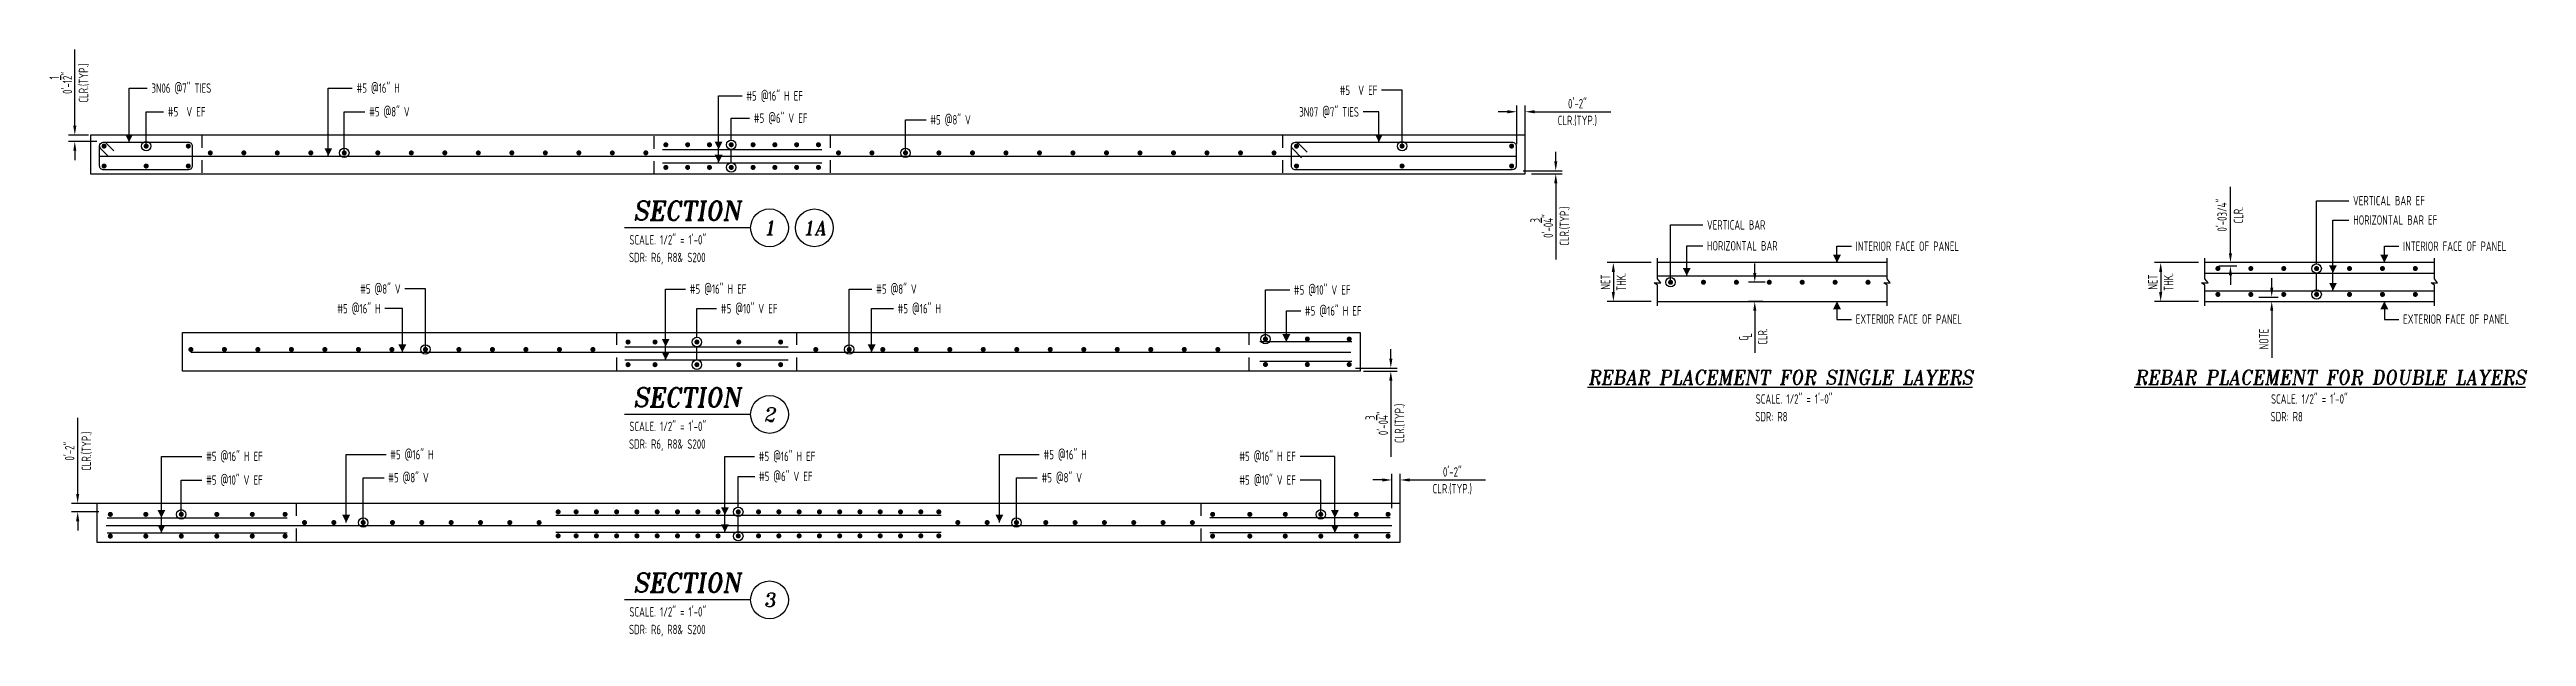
# Model space of a CAD drawing. Header units: inches. Extents: x -3675 to 38568, y -2433 to 4174.
# Drawn here: x 25996 to 26587, y 370 to 510 of the extents above; entities that cross this region are included whole.
import ezdxf
from ezdxf.enums import TextEntityAlignment as Align

# ---------------------------------------------------------------- set-up
doc = ezdxf.new("R2010")
doc.units = ezdxf.units.IN
doc.header["$MEASUREMENT"] = 0
doc.linetypes.add('HIDDEN', pattern=[6, 3, -3])
doc.layers.get('0').update_dxf_attribs({"linetype": 'CONTINUOUS'})
doc.layers.get('Defpoints').update_dxf_attribs({"linetype": 'CONTINUOUS'})
for name, color, linetype in [('0-25TEXT', 7, 'CONTINUOUS'), ('0-35', 3, 'CONTINUOUS'), ('0-35TEXT', 3, 'CONTINUOUS'), ('5', 4, 'CONTINUOUS'), ('DETAIL', 83, 'CONTINUOUS'), ('hidden', 7, 'HIDDEN'), ('REBARS', 4, 'CONTINUOUS')]:
    doc.layers.add(name, color=color, linetype=linetype)
doc.styles.add('AR', font='ARCHQUIK.shx', dxfattribs={"width": 0.8})
doc.styles.add('ROMANT', font='romant')
doc.dimstyles.new('CADS_DIM_48', dxfattribs={"dimscale": 48, "dimtxt": 0.09375, "dimasz": 0.09375, "dimexe": 0.0625, "dimexo": 0.0625, "dimgap": 0.09375, "dimtad": 0, "dimtih": 1, "dimtoh": 1, "dimzin": 1, "dimdsep": 46, "dimlunit": 4, "dimtxsty": 'AR', "dimblk": 'CLOSED', "dimcen": 0.1875, "dimadec": 0, "dimazin": 0, "dimtfac": 1, "dimtofl": 0, "dimtmove": 0, "dimatfit": 1, "dimldrblk": 'DOTBLANK', "dimfxl": 1, "dimtzin": 0, "dimarcsym": 0})

msp = doc.modelspace()

# ---------------------------------------------------------------- texts
at = {"color": 7, "linetype": 'Continuous', "style": 'ROMANT', "oblique": 9, "width": 0.95}
for s, p in [('%%UREBAR PLACEMENT FOR SINGLE LAYERS', (26409.34038, 430.17159)), ('%%UREBAR PLACEMENT FOR DOUBLE LAYERS', (26540.63753, 430.17159))]:
    msp.add_text(s, height=3.375, dxfattribs=at).set_placement(p, align=Align.CENTER)
msp.add_attdef('1A', text='1', height=3.375, dxfattribs=at).set_placement((26178.63779, 467.50555), align=Align.MIDDLE)
at = {"layer": '0-25TEXT', "style": 'AR', "width": 0.8}
for s, height, p in [('3N06 @7" TIES', 2.2497638, (26020.33788, 499.71684)), ('#5 @16" H', 2.249764, (26069.30308, 499.71684)), ('#5 @16" H EF', 2.2497638, (26162.39157, 497.85533)), ('#5  V EF', 2.249764, (26024.24725, 494.07014)), ('#5 @8" V', 2.249764, (26072.31782, 494.07014)), ('#5 @6" V EF', 2.2497638, (26164.17794, 492.54741)), ('#5 @8" V', 2.249764, (26206.31782, 492.15244)), ('#5 @16" H EF', 2.2497638, (26148.87999, 451.78711)), ('#5 @10" V EF', 2.2497638, (26156.3029, 447.10467)), ('#5 @8" V', 2.249764, (26193.39548, 451.76596)), ('#5 @16" H', 2.249764, (26198.51272, 447.10467)), ('#5 @10" V EF', 2.2497638, (26293.14506, 451.56076)), ('#5 @16" H EF', 2.2497638, (26295.77656, 446.56807)), ('#5 @16" H EF', 2.2497638, (26033.39188, 411.87017)), ('#5 @16" H', 2.249764, (26077.36029, 412.2828)), ('#5 @16" H EF', 2.2497638, (26165.35392, 411.87017)), ('#5 @16" H', 2.249764, (26233.35333, 412.2828)), ('#5 @10" V EF', 2.2497638, (26033.39188, 406.22347)), ('#5 @8" V', 2.249764, (26076.87646, 406.77832)), ('#5 @6" V EF', 2.2497638, (26165.40196, 407.08405)), ('#5 @8" V', 2.249764, (26232.86949, 406.77832))]:
    msp.add_text(s, height=height, dxfattribs=at).set_placement(p)
for s, height, p in [('#5  V EF', 2.249764, (26313.08176, 499.19062)), ('3N07 @7" TIES', 2.2497638, (26308.69539, 494.03999)), ('#5 @16" H', 2.249764, (26075.06405, 447.10467)), ('#5 @8" V', 2.249764, (26079.85257, 451.801)), ('#5 @16" H EF', 2.2497638, (26293.6321, 411.87017)), ('#5 @10" V EF', 2.2497638, (26293.6321, 406.22347))]:
    msp.add_text(s, height=height, dxfattribs=at).set_placement(p, align=Align.RIGHT)
at = {"layer": '0-35TEXT', "style": 'AR', "width": 0.8}
for s, height, p in [('VERTICAL BAR EF', 2.2499437, (26546.05429, 472.86342)), ('VERTICAL BAR', 2.2499437, (26391.78106, 467.08734)), ('HORIZONTAL BAR EF', 2.2499437, (26546.10008, 468.25338)), ('SDR: R6, R8& S200', 2.2499437, (26134.37771, 459.31871)), ('SCALE. 1/2" = 1\'-0"', 2.2499437, (26134.4745, 463.52678)), ('HORIZONTAL BAR', 2.2499437, (26391.78106, 462.0916)), ('INTERIOR FACE OF PANEL', 2.2499437, (26427.32149, 462.00088)), ('INTERIOR FACE OF PANEL', 2.2499437, (26558.02329, 462.00088)), ('EXTERIOR FACE OF PANEL', 2.2499437, (26427.32149, 444.60915)), ('EXTERIOR FACE OF PANEL', 2.2499437, (26558.02329, 444.60915)), ('SCALE. 1/2" = 1\'-0"', 2.2499437, (26403.42756, 425.55286)), ('SCALE. 1/2" = 1\'-0"', 2.2499437, (26526.48076, 425.55286)), ('SCALE. 1/2" = 1\'-0"', 2.2499437, (26134.4745, 419.01047)), ('SDR: R8', 2.249944, (26403.33076, 421.34479)), ('SDR: R8', 2.249944, (26526.38397, 421.34479)), ('SDR: R6, R8& S200', 2.2499437, (26134.37771, 414.8024)), ('SDR: R6, R8& S200', 2.2499437, (26134.37771, 370.56511)), ('SCALE. 1/2" = 1\'-0"', 2.2499437, (26134.4745, 374.77318))]:
    msp.add_text(s, height=height, dxfattribs=at).set_placement(p)

# ---------------------------------------------------------------- blocks, each defined once
blk = doc.blocks.new('*D97')
at = {"layer": 'Defpoints', "color": 0, "transparency": 16777216}
for p in [(26348.4, 495.2), (26346.4, 485.95), (26348.4, 485.95)]:
    blk.add_point(p, dxfattribs=at)
at = {"layer": 'DETAIL', "color": 0, "lineweight": -2, "transparency": 16777216}
for p, q in [((26344.15, 495.2), (26341.9, 495.2)), ((26346.4, 487.45), (26346.4, 496.7)), ((26348.4, 487.45), (26348.4, 496.7)), ((26350.65, 495.2), (26368.8, 495.2))]:
    blk.add_line(p, q, dxfattribs=at)
at = {"layer": 'DETAIL', "color": 0, "transparency": 16777216}
for points in [[(26344.15, 495.58), (26344.15, 494.83), (26346.4, 495.2)], [(26350.65, 495.58), (26350.65, 494.83), (26348.4, 495.2)]]:
    blk.add_solid(points, dxfattribs=at)
at = {"layer": 'DETAIL', "color": 0, "transparency": 16777216, "char_height": 2.25, "attachment_point": 5, "style": 'AR'}
for s, insert in [('0\'-2"', (26360.85, 497.12)), ('CLR.(TYP.)', (26360.85, 493.02))]:
    blk.add_mtext(s, dxfattribs=dict(at, insert=insert))
blk = doc.blocks.new('_DotBlank')
at = {"layer": '0-35', "color": 0, "lineweight": -2}
blk.add_line((-0.5, 0), (-1, 0), dxfattribs=at)
blk.add_circle((0, 0), 0.5, dxfattribs=at)
blk = doc.blocks.new('*D98')
at = {"layer": 'Defpoints', "color": 0, "transparency": 16777216}
for p in [(26346.4, 481.13), (26348.4, 480.38), (26355.68, 480.38)]:
    blk.add_point(p, dxfattribs=at)
at = {"layer": 'DETAIL', "color": 0, "lineweight": -2, "transparency": 16777216}
for p, q in [((26355.68, 483.38), (26355.68, 485.63)), ((26347.9, 481.13), (26357.18, 481.13)), ((26349.9, 480.38), (26357.18, 480.38)), ((26355.68, 478.13), (26355.68, 459.98))]:
    blk.add_line(p, q, dxfattribs=at)
at = {"layer": 'DETAIL', "color": 0, "transparency": 16777216}
for points in [[(26355.31, 483.38), (26356.06, 483.38), (26355.68, 481.13)], [(26355.31, 478.13), (26356.06, 478.13), (26355.68, 480.38)]]:
    blk.add_solid(points, dxfattribs=at)
at = {"layer": 'DETAIL', "color": 0, "transparency": 16777216, "char_height": 2.25, "attachment_point": 5, "rotation": 90, "style": 'AR'}
for s, insert in [('0\'-0{\\H1.000000x;\\S3/4;}"', (26352.31, 467.93)), ('CLR.(TYP.)', (26357.87, 467.93))]:
    blk.add_mtext(s, dxfattribs=dict(at, insert=insert))
blk = doc.blocks.new('SECT1')
at = {"color": 7, "linetype": 'Continuous'}
blk.add_line((0.627, 0), (-0.627, 0), dxfattribs=at)
blk.add_circle((0.815, 0), 0.188, dxfattribs=at)
at = {"color": 7, "linetype": 'Continuous', "style": 'ROMANT', "oblique": 9, "width": 0.95}
blk.add_text('SECTION', height=0.1875, dxfattribs=at).set_placement((-0.006, 0.077), align=Align.CENTER)
blk.add_attdef('SECT1', text='', height=0.141, dxfattribs=at).set_placement((0.815, 0), align=Align.MIDDLE)
blk = doc.blocks.new('leadrblk')
blk.add_lwpolyline([(0, 0, 0, 1, 0), (1, 0, 1, 1, 0)], format="xyseb")
blk = doc.blocks.new('*D99')
at = {"layer": 'Defpoints', "color": 0, "transparency": 16777216}
for p in [(26002.04, 489.63), (26006.78, 489.63), (26008.78, 488.13)]:
    blk.add_point(p, dxfattribs=at)
at = {"layer": 'DETAIL', "color": 0, "lineweight": -2, "transparency": 16777216}
for p, q in [((26002.04, 491.88), (26002.04, 510.03)), ((26005.28, 489.63), (26000.54, 489.63)), ((26007.28, 488.13), (26000.54, 488.13)), ((26002.04, 485.88), (26002.04, 483.63))]:
    blk.add_line(p, q, dxfattribs=at)
at = {"layer": 'DETAIL', "color": 0, "transparency": 16777216}
for points in [[(26001.67, 491.88), (26002.42, 491.88), (26002.04, 489.63)], [(26001.67, 485.88), (26002.42, 485.88), (26002.04, 488.13)]]:
    blk.add_solid(points, dxfattribs=at)
at = {"layer": 'DETAIL', "color": 0, "transparency": 16777216, "char_height": 2.25, "attachment_point": 5, "rotation": 90, "style": 'AR'}
for s, insert in [('0\'-1{\\H1.000000x;\\S1/2;}"', (25998.71, 502.08)), ('CLR.(TYP.)', (26004.23, 502.08))]:
    blk.add_mtext(s, dxfattribs=dict(at, insert=insert))
blk = doc.blocks.new('*D94')
at = {"layer": 'Defpoints', "color": 0, "transparency": 16777216}
for p in [(26318.53, 407.36), (26316.53, 399.16), (26318.53, 398.1)]:
    blk.add_point(p, dxfattribs=at)
at = {"layer": 'DETAIL', "color": 0, "lineweight": -2, "transparency": 16777216}
for p, q in [((26316.53, 400.66), (26316.53, 408.86)), ((26318.53, 399.6), (26318.53, 408.86)), ((26314.28, 407.36), (26312.03, 407.36)), ((26320.78, 407.36), (26338.93, 407.36))]:
    blk.add_line(p, q, dxfattribs=at)
at = {"layer": 'DETAIL', "color": 0, "transparency": 16777216}
for points in [[(26314.28, 407.73), (26314.28, 406.98), (26316.53, 407.36)], [(26320.78, 407.73), (26320.78, 406.98), (26318.53, 407.36)]]:
    blk.add_solid(points, dxfattribs=at)
at = {"layer": 'DETAIL', "color": 0, "transparency": 16777216, "char_height": 2.25, "attachment_point": 5, "style": 'AR'}
for s, insert in [('0\'-2"', (26330.98, 409.27)), ('CLR.(TYP.)', (26330.98, 405.17))]:
    blk.add_mtext(s, dxfattribs=dict(at, insert=insert))
blk = doc.blocks.new('*D95')
at = {"layer": 'Defpoints', "color": 0, "transparency": 16777216}
for p in [(26306.37, 434.07), (26308.29, 433.32), (26316.3, 433.32)]:
    blk.add_point(p, dxfattribs=at)
at = {"layer": 'DETAIL', "color": 0, "lineweight": -2, "transparency": 16777216}
for p, q in [((26316.3, 436.32), (26316.3, 438.57)), ((26307.87, 434.07), (26317.8, 434.07)), ((26309.79, 433.32), (26317.8, 433.32)), ((26316.3, 431.07), (26316.3, 412.92))]:
    blk.add_line(p, q, dxfattribs=at)
at = {"layer": 'DETAIL', "color": 0, "transparency": 16777216}
for points in [[(26315.92, 436.32), (26316.67, 436.32), (26316.3, 434.07)], [(26315.92, 431.07), (26316.67, 431.07), (26316.3, 433.32)]]:
    blk.add_solid(points, dxfattribs=at)
at = {"layer": 'DETAIL', "color": 0, "transparency": 16777216, "char_height": 2.25, "attachment_point": 5, "rotation": 90, "style": 'AR'}
for s, insert in [('0\'-0{\\H1.000000x;\\S3/4;}"', (26312.92, 420.87)), ('CLR.(TYP.)', (26318.48, 420.87))]:
    blk.add_mtext(s, dxfattribs=dict(at, insert=insert))
blk = doc.blocks.new('*D96')
at = {"layer": 'Defpoints', "color": 0, "transparency": 16777216}
for p in [(26002.73, 401.78), (26009.28, 401.78), (26009.28, 399.78)]:
    blk.add_point(p, dxfattribs=at)
at = {"layer": 'DETAIL', "color": 0, "lineweight": -2, "transparency": 16777216}
for p, q in [((26002.73, 404.03), (26002.73, 422.18)), ((26007.78, 401.78), (26001.23, 401.78)), ((26007.78, 399.78), (26001.23, 399.78)), ((26002.73, 397.53), (26002.73, 395.28))]:
    blk.add_line(p, q, dxfattribs=at)
at = {"layer": 'DETAIL', "color": 0, "transparency": 16777216}
for points in [[(26002.35, 404.03), (26003.1, 404.03), (26002.73, 401.78)], [(26002.35, 397.53), (26003.1, 397.53), (26002.73, 399.78)]]:
    blk.add_solid(points, dxfattribs=at)
at = {"layer": 'DETAIL', "color": 0, "transparency": 16777216, "char_height": 2.25, "attachment_point": 5, "rotation": 90, "style": 'AR'}
for s, insert in [('0\'-2"', (26000.82, 414.23)), ('CLR.(TYP.)', (26004.91, 414.23))]:
    blk.add_mtext(s, dxfattribs=dict(at, insert=insert))
blk = doc.blocks.new('*U1228', base_point=(26316.1, 394.46))
at = {"layer": 'REBARS', "color": 0}
blk.add_lwpolyline([(26316.1, 394.78), (26273.1, 394.78)], dxfattribs=at)
blk = doc.blocks.new('*U1229', base_point=(26316.1, 398))
at = {"layer": 'REBARS', "color": 0}
blk.add_lwpolyline([(26316.1, 398.31), (26273.1, 398.31)], dxfattribs=at)
blk = doc.blocks.new('*U1230', base_point=(26116.89, 395.22))
at = {"layer": 'REBARS', "color": 0}
blk.add_lwpolyline([(26116.89, 394.91), (26208.89, 394.91)], dxfattribs=at)
blk = doc.blocks.new('*U1231', base_point=(26116.89, 398.67))
at = {"layer": 'REBARS', "color": 0}
blk.add_lwpolyline([(26116.89, 398.98), (26208.89, 398.98)], dxfattribs=at)
blk = doc.blocks.new('*U1232', base_point=(26009.53, 396.22))
at = {"layer": 'REBARS', "color": 0}
blk.add_lwpolyline([(26009.53, 396.53), (26316.53, 396.53)], dxfattribs=at)
blk = doc.blocks.new('*U1233', base_point=(26009.74, 395.09))
at = {"layer": 'REBARS', "color": 0}
blk.add_lwpolyline([(26009.74, 394.78), (26052.74, 394.78)], dxfattribs=at)
blk = doc.blocks.new('*U1234', base_point=(26009.74, 398))
at = {"layer": 'REBARS', "color": 0}
blk.add_lwpolyline([(26009.74, 398.31), (26052.74, 398.31)], dxfattribs=at)
blk = doc.blocks.new('*U1235', base_point=(26007.78, 484.32))
at = {"layer": 'REBARS', "color": 0}
blk.add_lwpolyline([(26007.78, 484.63), (26346.15, 484.63)], dxfattribs=at)
blk = doc.blocks.new('*U1236', base_point=(26142.4, 483.37))
at = {"layer": 'REBARS', "color": 0}
blk.add_lwpolyline([(26142.4, 483.05), (26180.4, 483.05)], dxfattribs=at)
blk = doc.blocks.new('*U1237', base_point=(26142.4, 485.9))
at = {"layer": 'REBARS', "color": 0}
blk.add_lwpolyline([(26142.4, 486.21), (26180.4, 486.21)], dxfattribs=at)
blk = doc.blocks.new('*U1431', base_point=(26346.4, 481.13))
at = {"layer": 'REBARS', "color": 0}
blk.add_lwpolyline([(26294.98, 484.22), (26292.86, 486.34, -0.668179), (26293.53, 487.94), (26345.28, 487.94, -0.414214), (26346.21, 487.01), (26346.21, 482.26, -0.414213), (26345.28, 481.32), (26293.53, 481.32, -0.414214), (26292.59, 482.26), (26292.59, 487.01, -0.668178), (26294.19, 487.67), (26296.31, 485.55)], format="xyb", dxfattribs=at)
blk = doc.blocks.new('*U1238', base_point=(26030.27, 481.13))
at = {"layer": 'REBARS', "color": 0}
blk.add_lwpolyline([(26010, 484.58), (26008.24, 486.34, -0.668179), (26008.9, 487.94), (26029.15, 487.94, -0.414214), (26030.09, 487.01), (26030.09, 482.26, -0.414213), (26029.15, 481.32), (26008.9, 481.32, -0.414214), (26007.96, 482.26), (26007.96, 487.01, -0.668178), (26009.56, 487.67), (26011.33, 485.9)], format="xyb", dxfattribs=at)
blk = doc.blocks.new('*U1522', base_point=(26133.37, 438.83))
at = {"layer": 'REBARS', "color": 0}
blk.add_lwpolyline([(26133.37, 439.15), (26172.37, 439.15)], dxfattribs=at)
blk = doc.blocks.new('*U1523', base_point=(26133.37, 436.31))
at = {"layer": 'REBARS', "color": 0}
blk.add_lwpolyline([(26133.37, 435.99), (26172.37, 435.99)], dxfattribs=at)
blk = doc.blocks.new('*U1239', base_point=(26029.76, 437.49))
at = {"layer": 'REBARS', "color": 0}
blk.add_lwpolyline([(26029.76, 437.81), (26306.76, 437.81)], dxfattribs=at)
blk = doc.blocks.new('*U1240', base_point=(26307.01, 435.92))
at = {"layer": 'REBARS', "color": 0}
blk.add_lwpolyline([(26307.01, 435.61), (26285.01, 435.61)], dxfattribs=at)
blk = doc.blocks.new('*U1241', base_point=(26307.01, 439.97))
at = {"layer": 'REBARS', "color": 0}
blk.add_lwpolyline([(26307.01, 440.28), (26285.01, 440.28)], dxfattribs=at)
blk = doc.blocks.new('*D560')
at = {"layer": 'Defpoints', "color": 0, "transparency": 16777216}
for p in [(26379.99, 459.21), (26369.44, 449.96), (26379.99, 449.96)]:
    blk.add_point(p, dxfattribs=at)
at = {"layer": 'DETAIL', "color": 0, "lineweight": -2, "transparency": 16777216}
for p, q in [((26378.49, 459.21), (26367.94, 459.21)), ((26369.44, 456.96), (26369.44, 452.21)), ((26378.49, 449.96), (26367.94, 449.96))]:
    blk.add_line(p, q, dxfattribs=at)
at = {"layer": 'DETAIL', "color": 0, "transparency": 16777216}
for points in [[(26369.06, 456.96), (26369.81, 456.96), (26369.44, 459.21)], [(26369.06, 452.21), (26369.81, 452.21), (26369.44, 449.96)]]:
    blk.add_solid(points, dxfattribs=at)
at = {"layer": 'DETAIL', "color": 0, "transparency": 16777216, "insert": (26369.44, 454.59), "char_height": 2.25, "attachment_point": 5, "rotation": 90, "style": 'AR'}
blk.add_mtext('NET\\PTHK.', dxfattribs=at)
blk = doc.blocks.new('*D559')
at = {"layer": 'Defpoints', "color": 0, "transparency": 16777216}
for p in [(26403.2, 449.96), (26406.67, 449.96), (26407.17, 454.52)]:
    blk.add_point(p, dxfattribs=at)
at = {"layer": 'DETAIL', "color": 0, "lineweight": -2, "transparency": 16777216}
for p, q in [((26403.2, 456.77), (26403.2, 459.02)), ((26405.67, 454.52), (26401.7, 454.52)), ((26405.17, 449.96), (26401.7, 449.96)), ((26403.2, 447.71), (26403.2, 437.7))]:
    blk.add_line(p, q, dxfattribs=at)
at = {"layer": 'DETAIL', "color": 0, "transparency": 16777216}
for points in [[(26402.83, 456.77), (26403.58, 456.77), (26403.2, 454.52)], [(26402.83, 447.71), (26403.58, 447.71), (26403.2, 449.96)]]:
    blk.add_solid(points, dxfattribs=at)
at = {"layer": 'DETAIL', "color": 0, "transparency": 16777216, "insert": (26403.2, 441.58), "char_height": 2.25, "attachment_point": 5, "rotation": 90, "style": 'AR'}
blk.add_mtext(' \\PCLR.', dxfattribs=at)
blk = doc.blocks.new('A$C2A293661')
at = {"layer": '0-35TEXT', "style": 'AR', "width": 0.8}
for s, p in [('C', (-0.72, 0.84)), ('L', (0, 0))]:
    blk.add_text(s, height=2.25, dxfattribs=at).set_placement(p)
blk = doc.blocks.new('*D556')
at = {"layer": 'Defpoints', "color": 0, "transparency": 16777216}
for p in [(26510.69, 459.21), (26500.14, 449.96), (26510.69, 449.96)]:
    blk.add_point(p, dxfattribs=at)
at = {"layer": 'DETAIL', "color": 0, "lineweight": -2, "transparency": 16777216}
for p, q in [((26509.19, 459.21), (26498.64, 459.21)), ((26500.14, 456.96), (26500.14, 452.21)), ((26509.19, 449.96), (26498.64, 449.96))]:
    blk.add_line(p, q, dxfattribs=at)
at = {"layer": 'DETAIL', "color": 0, "transparency": 16777216}
for points in [[(26499.76, 456.96), (26500.51, 456.96), (26500.14, 459.21)], [(26499.76, 452.21), (26500.51, 452.21), (26500.14, 449.96)]]:
    blk.add_solid(points, dxfattribs=at)
at = {"layer": 'DETAIL', "color": 0, "transparency": 16777216, "insert": (26500.14, 454.59), "char_height": 2.25, "attachment_point": 5, "rotation": 90, "style": 'AR'}
blk.add_mtext('NET\\PTHK.', dxfattribs=at)
blk = doc.blocks.new('*D557')
at = {"layer": 'Defpoints', "color": 0, "transparency": 16777216}
for p in [(26512.55, 458.41), (26516.79, 459.21), (26516.79, 459.21)]:
    blk.add_point(p, dxfattribs=at)
at = {"layer": 'DETAIL', "color": 0, "lineweight": -2, "transparency": 16777216}
for p, q in [((26516.79, 461.46), (26516.79, 477.32)), ((26514.05, 458.41), (26518.29, 458.41)), ((26516.79, 456.16), (26516.79, 453.91))]:
    blk.add_line(p, q, dxfattribs=at)
at = {"layer": 'DETAIL', "color": 0, "transparency": 16777216}
for points in [[(26516.42, 461.46), (26517.17, 461.46), (26516.79, 459.21)], [(26516.42, 456.16), (26517.17, 456.16), (26516.79, 458.41)]]:
    blk.add_solid(points, dxfattribs=at)
at = {"layer": 'DETAIL', "color": 0, "transparency": 16777216, "char_height": 2.25, "attachment_point": 5, "rotation": 90, "style": 'AR'}
for s, insert in [('0\'-03/4"', (26514.8, 470.52)), ('CLR.', (26518.71, 470.52))]:
    blk.add_mtext(s, dxfattribs=dict(at, insert=insert))
blk = doc.blocks.new('*D558')
at = {"layer": 'Defpoints', "color": 0, "transparency": 16777216}
for p in [(26522.07, 451), (26526.65, 449.96), (26526.65, 449.96)]:
    blk.add_point(p, dxfattribs=at)
at = {"layer": 'DETAIL', "color": 0, "lineweight": -2, "transparency": 16777216}
for p, q in [((26526.65, 453.25), (26526.65, 455.5)), ((26523.57, 451), (26528.15, 451)), ((26526.65, 447.71), (26526.65, 436.52))]:
    blk.add_line(p, q, dxfattribs=at)
at = {"layer": 'DETAIL', "color": 0, "transparency": 16777216}
for points in [[(26526.27, 453.25), (26527.02, 453.25), (26526.65, 451)], [(26526.27, 447.71), (26527.02, 447.71), (26526.65, 449.96)]]:
    blk.add_solid(points, dxfattribs=at)
at = {"layer": 'DETAIL', "color": 0, "transparency": 16777216, "insert": (26524.77, 440.99), "char_height": 2.25, "width": 88.8207, "attachment_point": 5, "rotation": 90, "style": 'AR'}
blk.add_mtext('NOTE', dxfattribs=at)

# ---------------------------------------------------------------- dimensions: what is measured, and where the dimension line sits
at = {"layer": 'DETAIL'}
for base, p1, p2, text, picture, middle in [((26002.04422, 489.6315), (26008.77508, 488.1315), (26006.77508, 489.6315), '<>\\XCLR.(TYP.)', '*D99', (26002.04422, 502.0815)), ((26355.68297, 480.3815), (26346.40008, 481.1315), (26348.40008, 480.3815), '<>\\XCLR.(TYP.)', '*D98', (26355.68297, 467.9315)), ((26526.64523, 449.96452), (26522.07401, 451.00108), (26526.64523, 449.96452), 'NOTE', '*D558', (26524.77023, 440.99038)), ((26516.79148, 459.21452), (26512.54612, 458.40687), (26516.79148, 459.21452), '0\'-03/4"\\XCLR.', '*D557', (26516.79148, 470.51624)), ((26316.29724, 433.31969), (26306.3657, 434.06969), (26308.28616, 433.31969), '<>\\XCLR.(TYP.)', '*D95', (26316.29724, 420.86969)), ((26002.72964, 401.78484), (26009.27622, 399.78484), (26009.27622, 401.78484), '<>\\XCLR.(TYP.)', '*D96', (26002.72964, 414.23484))]:
    dim = msp.add_linear_dim(base=base, p1=p1, p2=p2, angle=90, text=text, dimstyle='CADS_DIM_48', override={"dimscale": 24, "dimgap": 0.03125, "dimtad": 1, "dimtih": 0, "dimtoh": 0, "dimdec": 3, "dimtdec": 3}, dxfattribs=at)
    dim.commit()
    dim.dimension.update_dxf_attribs({"geometry": picture, "text_midpoint": middle})
for base, p1, p2, picture, middle in [((26348.40008, 495.20304), (26346.40008, 485.94743), (26348.40008, 485.94743), '*D97', (26360.85008, 495.20304)), ((26318.52622, 407.35637), (26316.52622, 399.15983), (26318.52622, 398.10077), '*D94', (26330.97622, 407.35637))]:
    dim = msp.add_linear_dim(base=base, p1=p1, p2=p2, text='<>\\XCLR.(TYP.)', dimstyle='CADS_DIM_48', override={"dimscale": 24, "dimgap": 0.03125, "dimtad": 1, "dimtih": 0, "dimtoh": 0, "dimdec": 3, "dimtdec": 3}, dxfattribs=at)
    dim.commit()
    dim.dimension.update_dxf_attribs({"geometry": picture, "text_midpoint": middle})
for base, p1, p2, text, picture, middle in [((26369.43715, 449.96452), (26379.98683, 459.21452), (26379.98683, 449.96452), 'NET\\XTHK.', '*D560', (26369.43715, 454.58952)), ((26403.20492, 449.96452), (26407.17202, 454.52038), (26406.67202, 449.96452), ' \\XCLR.', '*D559', (26403.20492, 441.58004)), ((26500.13895, 449.96452), (26510.68864, 459.21452), (26510.68864, 449.96452), 'NET\\XTHK.', '*D556', (26500.13895, 454.58952))]:
    dim = msp.add_linear_dim(base=base, p1=p1, p2=p2, angle=90, text=text, dimstyle='CADS_DIM_48', override={"dimscale": 24, "dimgap": 0.03125, "dimtad": 1, "dimtih": 0, "dimtoh": 0, "dimdec": 3, "dimtdec": 3}, dxfattribs=at)
    dim.commit()
    dim.dimension.update_dxf_attribs({"geometry": picture, "text_midpoint": middle, "dimtype": 160})

# ---------------------------------------------------------------- linework, layer by layer
at = {"color": 7, "linetype": 'Continuous'}
msp.add_circle((26178.63779, 467.50555), 4.5, dxfattribs=at)
at = {"layer": '0-25TEXT'}
for points in [[(26015.01476, 487.94399), (26015.01476, 500.84172), (26019.33799, 500.84172)], [(26062.57786, 484.6315), (26062.57786, 500.84172), (26068.30318, 500.84172)], [(26155.7749, 483.05435), (26155.7749, 498.98021), (26161.39167, 498.98021)], [(26158.7971, 488.45891), (26158.7971, 493.67229), (26163.17804, 493.67229)], [(26313.44046, 487.94399), (26313.44046, 495.16487), (26309.69529, 495.16487)], [(26537.37382, 458.92623), (26537.37382, 473.9884), (26545.05432, 473.9884)], [(26541.27375, 452.50831), (26541.27375, 469.37835), (26545.1001, 469.37835)], [(26386.95473, 456.07067), (26386.95473, 463.21657), (26390.78108, 463.21657)], [(26422.84023, 459.21452), (26422.84023, 463.12585), (26426.32151, 463.12585)], [(26553.54204, 459.21452), (26553.54204, 463.12585), (26557.02332, 463.12585)], [(26537.37382, 452.74878), (26537.37382, 456.67623)], [(26143.12493, 435.99253), (26143.12493, 452.91199), (26147.88009, 452.91199)], [(26422.84023, 449.96452), (26422.84023, 445.65653), (26426.32151, 445.65653)], [(26553.54204, 449.96452), (26553.54204, 445.65653), (26557.02332, 445.65653)], [(26080.26646, 437.80591), (26080.26646, 448.22955), (26076.06394, 448.22955)], [(26150.59151, 441.3971), (26150.59151, 448.22955), (26155.303, 448.22955)], [(26192.31943, 437.80591), (26192.31943, 448.22955), (26197.51283, 448.22955)], [(26291.35672, 440.28224), (26291.35672, 447.69295), (26294.77667, 447.69295)], [(26022.72645, 394.77574), (26022.72645, 412.99505), (26032.39199, 412.99505)], [(26066.84178, 397.19747), (26066.84178, 413.40768), (26076.3604, 413.40768)], [(26157.27603, 398.98069), (26157.27603, 412.99505), (26164.35402, 412.99505)], [(26157.27603, 394.90974), (26157.27603, 412.99505), (26164.35402, 412.99505)], [(26160.48053, 400.87609), (26160.48053, 408.20893), (26164.40207, 408.20893)], [(26222.83481, 397.19747), (26222.83481, 413.40768), (26232.35343, 413.40768)], [(26302.94414, 394.77574), (26302.94414, 412.99505), (26294.63199, 412.99505)], [(26160.48053, 395.08702), (26160.48053, 398.62609)]]:
    msp.add_lwpolyline(points, dxfattribs=at)
at = {"layer": '0-35', "color": 0, "lineweight": -2}
for p, q in [((26158.7971, 483.05409), (26158.7971, 486.20891)), ((26150.59151, 435.99228), (26150.59151, 439.1471))]:
    msp.add_line(p, q, dxfattribs=at)
at = {"layer": '0-35'}
for points in [[(26348.40008, 489.6315), (26005.77508, 489.6315), (26005.77508, 480.3815), (26348.40008, 480.3815)], [(26027.76434, 442.56969), (26309.01434, 442.56969), (26309.01434, 433.31969), (26027.76434, 433.31969)], [(26318.52622, 401.78484), (26007.27622, 401.78484), (26007.27622, 392.53484), (26318.52622, 392.53484)]]:
    msp.add_lwpolyline(points, close=True, dxfattribs=at)
for points in [[(26379.98683, 448.8744), (26379.98683, 453.81868), (26379.216, 454.39119), (26380.75767, 454.39119), (26379.98683, 455.36035), (26379.98683, 460.30464)], [(26434.78972, 459.21452), (26379.98683, 459.21452)], [(26434.78972, 448.8744), (26434.78972, 453.81868), (26434.01889, 454.39119), (26435.56055, 454.39119), (26434.78972, 455.36035), (26434.78972, 460.30464)], [(26510.68864, 448.8744), (26510.68864, 453.81868), (26509.91781, 454.39119), (26511.45947, 454.39119), (26510.68864, 455.36035), (26510.68864, 460.30464)], [(26565.49152, 459.21452), (26510.68864, 459.21452)], [(26565.49152, 448.8744), (26565.49152, 453.81868), (26564.72069, 454.39119), (26566.26236, 454.39119), (26565.49152, 455.36035), (26565.49152, 460.30464)], [(26379.98683, 449.96452), (26434.78972, 449.96452)], [(26510.68864, 449.96452), (26565.49152, 449.96452)]]:
    msp.add_lwpolyline(points, dxfattribs=at)
at = {"layer": '0-35', "color": 0, "lineweight": -2}
for centre in [(26158.7971, 487.33391), (26158.7971, 481.92909), (26537.37382, 457.80123), (26537.37382, 451.62378), (26150.59151, 440.2721), (26150.59151, 434.86728), (26160.48053, 399.75109), (26160.48053, 393.96202)]:
    msp.add_circle(centre, 1.125, dxfattribs=at)
at = {"layer": '5', "const_width": 0.6}
for points in [[(26008.72508, 487.00649, 1), (26009.32508, 487.00649, 1)], [(26018.78758, 487.00649, 1), (26019.38758, 487.00649, 1)], [(26029.45008, 487.00649, -1), (26028.85008, 487.00649, -1)], [(26034.70008, 485.38855, -1), (26034.10008, 485.38855, -1)], [(26042.70008, 485.38855, -1), (26042.10008, 485.38855, -1)], [(26050.70008, 485.38855, -1), (26050.10008, 485.38855, -1)], [(26058.70008, 485.38855, -1), (26058.10008, 485.38855, -1)], [(26066.70008, 485.38855, -1), (26066.10008, 485.38855, -1)], [(26074.70008, 485.38855, -1), (26074.10008, 485.38855, -1)], [(26082.70008, 485.38855, -1), (26082.10008, 485.38855, -1)], [(26090.70008, 485.38855, -1), (26090.10008, 485.38855, -1)], [(26098.70008, 485.38855, -1), (26098.10008, 485.38855, -1)], [(26106.70008, 485.38855, -1), (26106.10008, 485.38855, -1)], [(26114.70008, 485.38855, -1), (26114.10008, 485.38855, -1)], [(26122.70008, 485.38855, -1), (26122.10008, 485.38855, -1)], [(26130.70008, 485.38855, -1), (26130.10008, 485.38855, -1)], [(26138.70008, 485.38855, -1), (26138.10008, 485.38855, -1)], [(26142.87924, 487.33391, 1), (26143.47924, 487.33391, 1)], [(26148.08519, 487.33391, 1), (26148.68519, 487.33391, 1)], [(26153.29115, 487.33391, 1), (26153.89115, 487.33391, 1)], [(26158.4971, 487.33391, 1), (26159.0971, 487.33391, 1)], [(26163.70306, 487.33391, 1), (26164.30306, 487.33391, 1)], [(26168.90901, 487.33391, 1), (26169.50901, 487.33391, 1)], [(26174.11497, 487.33391, 1), (26174.71497, 487.33391, 1)], [(26179.92093, 487.33391, -1), (26179.32093, 487.33391, -1)], [(26184.70008, 485.38855, -1), (26184.10008, 485.38855, -1)], [(26192.70008, 485.38855, -1), (26192.10008, 485.38855, -1)], [(26200.70008, 485.38855, -1), (26200.10008, 485.38855, -1)], [(26208.70008, 485.38855, -1), (26208.10008, 485.38855, -1)], [(26216.70008, 485.38855, -1), (26216.10008, 485.38855, -1)], [(26224.70008, 485.38855, -1), (26224.10008, 485.38855, -1)], [(26232.70008, 485.38855, -1), (26232.10008, 485.38855, -1)], [(26240.70008, 485.38855, -1), (26240.10008, 485.38855, -1)], [(26248.70008, 485.38855, -1), (26248.10008, 485.38855, -1)], [(26256.70008, 485.38855, -1), (26256.10008, 485.38855, -1)], [(26264.70008, 485.38855, -1), (26264.10008, 485.38855, -1)], [(26272.70008, 485.38855, -1), (26272.10008, 485.38855, -1)], [(26280.70008, 485.38855, -1), (26280.10008, 485.38855, -1)], [(26288.70008, 485.38855, -1), (26288.10008, 485.38855, -1)], [(26293.47509, 487.00649, 1), (26294.07509, 487.00649, 1)], [(26318.67702, 487.00649, 1), (26319.27702, 487.00649, 1)], [(26345.45008, 487.00649, -1), (26344.85008, 487.00649, -1)], [(26008.72508, 482.25649, -1), (26009.32508, 482.25649, -1)], [(26018.78758, 482.25649, -1), (26019.38758, 482.25649, -1)], [(26029.45008, 482.25649, 1), (26028.85008, 482.25649, 1)], [(26142.87924, 481.92909, -1), (26143.47924, 481.92909, -1)], [(26148.08519, 481.92909, -1), (26148.68519, 481.92909, -1)], [(26153.29115, 481.92909, -1), (26153.89115, 481.92909, -1)], [(26158.4971, 481.92909, -1), (26159.0971, 481.92909, -1)], [(26163.70306, 481.92909, -1), (26164.30306, 481.92909, -1)], [(26168.90901, 481.92909, -1), (26169.50901, 481.92909, -1)], [(26174.11497, 481.92909, -1), (26174.71497, 481.92909, -1)], [(26179.92093, 481.92909, 1), (26179.32093, 481.92909, 1)], [(26293.47509, 482.25649, -1), (26294.07509, 482.25649, -1)], [(26318.67702, 482.25649, -1), (26319.27702, 482.25649, -1)], [(26345.45008, 482.25649, 1), (26344.85008, 482.25649, 1)], [(26514.1024, 457.80123, -1), (26513.5024, 457.80123, -1)], [(26521.95954, 457.80123, -1), (26521.35954, 457.80123, -1)], [(26529.81668, 457.80123, -1), (26529.21668, 457.80123, -1)], [(26537.67382, 457.80123, -1), (26537.07382, 457.80123, -1)], [(26545.53097, 457.80123, -1), (26544.93097, 457.80123, -1)], [(26553.38811, 457.80123, -1), (26552.78811, 457.80123, -1)], [(26561.24525, 457.80123, -1), (26560.64525, 457.80123, -1)], [(26383.40059, 454.52038, -1), (26382.80059, 454.52038, -1)], [(26391.25773, 454.52038, -1), (26390.65773, 454.52038, -1)], [(26399.11488, 454.52038, -1), (26398.51488, 454.52038, -1)], [(26406.97202, 454.52038, -1), (26406.37202, 454.52038, -1)], [(26414.82916, 454.52038, -1), (26414.22916, 454.52038, -1)], [(26422.6863, 454.52038, -1), (26422.0863, 454.52038, -1)], [(26430.54345, 454.52038, -1), (26429.94345, 454.52038, -1)], [(26514.1024, 451.62378, -1), (26513.5024, 451.62378, -1)], [(26521.95954, 451.62378, -1), (26521.35954, 451.62378, -1)], [(26529.81668, 451.62378, -1), (26529.21668, 451.62378, -1)], [(26537.67382, 451.62378, -1), (26537.07382, 451.62378, -1)], [(26545.53097, 451.62378, -1), (26544.93097, 451.62378, -1)], [(26553.38811, 451.62378, -1), (26552.78811, 451.62378, -1)], [(26561.24525, 451.62378, -1), (26560.64525, 451.62378, -1)], [(26029.46434, 438.49555, 1), (26030.06434, 438.49555, 1)], [(26037.46434, 438.49555, 1), (26038.06434, 438.49555, 1)], [(26045.46434, 438.49555, 1), (26046.06434, 438.49555, 1)], [(26053.46434, 438.49555, 1), (26054.06434, 438.49555, 1)], [(26061.46434, 438.49555, 1), (26062.06434, 438.49555, 1)], [(26069.46434, 438.49555, 1), (26070.06434, 438.49555, 1)], [(26077.46434, 438.49555, 1), (26078.06434, 438.49555, 1)], [(26085.46434, 438.49555, 1), (26086.06434, 438.49555, 1)], [(26093.46434, 438.49555, 1), (26094.06434, 438.49555, 1)], [(26101.46434, 438.49555, 1), (26102.06434, 438.49555, 1)], [(26109.46434, 438.49555, 1), (26110.06434, 438.49555, 1)], [(26117.46434, 438.49555, 1), (26118.06434, 438.49555, 1)], [(26125.46434, 438.49555, 1), (26126.06434, 438.49555, 1)], [(26133.84982, 440.2721, 1), (26134.44982, 440.2721, 1)], [(26140.89151, 440.2721, -1), (26140.29151, 440.2721, -1)], [(26150.89151, 440.2721, -1), (26150.29151, 440.2721, -1)], [(26160.89151, 440.2721, -1), (26160.29151, 440.2721, -1)], [(26170.89151, 440.2721, -1), (26170.29151, 440.2721, -1)], [(26179.27699, 438.49555, -1), (26178.67699, 438.49555, -1)], [(26187.27699, 438.49555, -1), (26186.67699, 438.49555, -1)], [(26195.27699, 438.49555, -1), (26194.67699, 438.49555, -1)], [(26203.27699, 438.49555, -1), (26202.67699, 438.49555, -1)], [(26211.27699, 438.49555, -1), (26210.67699, 438.49555, -1)], [(26219.27699, 438.49555, -1), (26218.67699, 438.49555, -1)], [(26227.27699, 438.49555, -1), (26226.67699, 438.49555, -1)], [(26235.27699, 438.49555, -1), (26234.67699, 438.49555, -1)], [(26243.27699, 438.49555, -1), (26242.67699, 438.49555, -1)], [(26251.27699, 438.49555, -1), (26250.67699, 438.49555, -1)], [(26259.27699, 438.49555, -1), (26258.67699, 438.49555, -1)], [(26267.27699, 438.49555, -1), (26266.67699, 438.49555, -1)], [(26275.27699, 438.49555, -1), (26274.67699, 438.49555, -1)], [(26286.6623, 440.98294, 1), (26286.0623, 440.98294, 1)], [(26296.6623, 440.98294, 1), (26296.0623, 440.98294, 1)], [(26306.6623, 440.98294, 1), (26306.0623, 440.98294, 1)], [(26133.84982, 434.86728, -1), (26134.44982, 434.86728, -1)], [(26140.89151, 434.86728, 1), (26140.29151, 434.86728, 1)], [(26150.89151, 434.86728, 1), (26150.29151, 434.86728, 1)], [(26160.89151, 434.86728, 1), (26160.29151, 434.86728, 1)], [(26170.89151, 434.86728, 1), (26170.29151, 434.86728, 1)], [(26286.6623, 434.90644, -1), (26286.0623, 434.90644, -1)], [(26296.6623, 434.90644, -1), (26296.0623, 434.90644, -1)], [(26306.6623, 434.90644, -1), (26306.0623, 434.90644, -1)], [(26010.22622, 399.15983, 1), (26010.82622, 399.15983, 1)], [(26018.70122, 399.15983, 1), (26019.30122, 399.15983, 1)], [(26027.17622, 399.15983, 1), (26027.77622, 399.15983, 1)], [(26035.65122, 399.15983, 1), (26036.25122, 399.15983, 1)], [(26044.12622, 399.15983, 1), (26044.72622, 399.15983, 1)], [(26051.95018, 399.15983, 1), (26052.55018, 399.15983, 1)], [(26056.60122, 397.1975, 1), (26057.20122, 397.1975, 1)], [(26063.60209, 397.1975, 1), (26064.20209, 397.1975, 1)], [(26070.60296, 397.1975, 1), (26071.20296, 397.1975, 1)], [(26077.60383, 397.1975, 1), (26078.20383, 397.1975, 1)], [(26084.6047, 397.1975, 1), (26085.2047, 397.1975, 1)], [(26091.60557, 397.1975, 1), (26092.20557, 397.1975, 1)], [(26098.60644, 397.1975, 1), (26099.20644, 397.1975, 1)], [(26105.60731, 397.1975, 1), (26106.20731, 397.1975, 1)], [(26112.60818, 397.1975, 1), (26113.20818, 397.1975, 1)], [(26117.15383, 399.75109, 1), (26117.75383, 399.75109, 1)], [(26121.44956, 399.75109, 1), (26122.04956, 399.75109, 1)], [(26126.29093, 399.75109, 1), (26126.89093, 399.75109, 1)], [(26131.1323, 399.75109, 1), (26131.7323, 399.75109, 1)], [(26135.97367, 399.75109, 1), (26136.57367, 399.75109, 1)], [(26140.81504, 399.75109, 1), (26141.41504, 399.75109, 1)], [(26145.65641, 399.75109, 1), (26146.25641, 399.75109, 1)], [(26150.49779, 399.75109, 1), (26151.09779, 399.75109, 1)], [(26155.33916, 399.75109, 1), (26155.93916, 399.75109, 1)], [(26160.18053, 399.75109, 1), (26160.78053, 399.75109, 1)], [(26165.0219, 399.75109, 1), (26165.6219, 399.75109, 1)], [(26169.86327, 399.75109, 1), (26170.46327, 399.75109, 1)], [(26174.70465, 399.75109, 1), (26175.30465, 399.75109, 1)], [(26179.54602, 399.75109, 1), (26180.14602, 399.75109, 1)], [(26184.38739, 399.75109, 1), (26184.98739, 399.75109, 1)], [(26189.22876, 399.75109, 1), (26189.82876, 399.75109, 1)], [(26194.07013, 399.75109, 1), (26194.67013, 399.75109, 1)], [(26198.9115, 399.75109, 1), (26199.5115, 399.75109, 1)], [(26203.75288, 399.75109, 1), (26204.35288, 399.75109, 1)], [(26208.04707, 399.75109, 1), (26208.64707, 399.75109, 1)], [(26212.59425, 397.1975, 1), (26213.19425, 397.1975, 1)], [(26219.59512, 397.1975, 1), (26220.19512, 397.1975, 1)], [(26226.59599, 397.1975, 1), (26227.19599, 397.1975, 1)], [(26233.59686, 397.1975, 1), (26234.19686, 397.1975, 1)], [(26240.59773, 397.1975, 1), (26241.19773, 397.1975, 1)], [(26247.5986, 397.1975, 1), (26248.1986, 397.1975, 1)], [(26254.59947, 397.1975, 1), (26255.19947, 397.1975, 1)], [(26261.60035, 397.1975, 1), (26262.20035, 397.1975, 1)], [(26268.60122, 397.1975, 1), (26269.20122, 397.1975, 1)], [(26273.44883, 399.15983, 1), (26274.04883, 399.15983, 1)], [(26282.32622, 399.15983, 1), (26282.92622, 399.15983, 1)], [(26290.80122, 399.15983, 1), (26291.40122, 399.15983, 1)], [(26299.27622, 399.15983, 1), (26299.87622, 399.15983, 1)], [(26307.75122, 399.15983, 1), (26308.35122, 399.15983, 1)], [(26315.33583, 399.15983, 1), (26315.93583, 399.15983, 1)], [(26010.22622, 393.96202, -1), (26010.82622, 393.96202, -1)], [(26018.70122, 393.96202, -1), (26019.30122, 393.96202, -1)], [(26027.17622, 393.96202, -1), (26027.77622, 393.96202, -1)], [(26035.65122, 393.96202, -1), (26036.25122, 393.96202, -1)], [(26044.12622, 393.96202, -1), (26044.72622, 393.96202, -1)], [(26051.95018, 393.96202, -1), (26052.55018, 393.96202, -1)], [(26117.15383, 394.02453, -1), (26117.75383, 394.02453, -1)], [(26121.44956, 394.02453, -1), (26122.04956, 394.02453, -1)], [(26126.29093, 394.02453, -1), (26126.89093, 394.02453, -1)], [(26131.1323, 394.02453, -1), (26131.7323, 394.02453, -1)], [(26135.97367, 394.02453, -1), (26136.57367, 394.02453, -1)], [(26140.81504, 394.02453, -1), (26141.41504, 394.02453, -1)], [(26145.65641, 394.02453, -1), (26146.25641, 394.02453, -1)], [(26150.49779, 394.02453, -1), (26151.09779, 394.02453, -1)], [(26155.33916, 394.02453, -1), (26155.93916, 394.02453, -1)], [(26160.18053, 394.02453, -1), (26160.78053, 394.02453, -1)], [(26165.0219, 394.02453, -1), (26165.6219, 394.02453, -1)], [(26169.86327, 394.02453, -1), (26170.46327, 394.02453, -1)], [(26174.70465, 394.02453, -1), (26175.30465, 394.02453, -1)], [(26179.54602, 394.02453, -1), (26180.14602, 394.02453, -1)], [(26184.38739, 394.02453, -1), (26184.98739, 394.02453, -1)], [(26189.22876, 394.02453, -1), (26189.82876, 394.02453, -1)], [(26194.07013, 394.02453, -1), (26194.67013, 394.02453, -1)], [(26198.9115, 394.02453, -1), (26199.5115, 394.02453, -1)], [(26203.75288, 394.02453, -1), (26204.35288, 394.02453, -1)], [(26208.04707, 394.02453, -1), (26208.64707, 394.02453, -1)], [(26273.44883, 393.96202, -1), (26274.04883, 393.96202, -1)], [(26282.32622, 393.96202, -1), (26282.92622, 393.96202, -1)], [(26290.80122, 393.96202, -1), (26291.40122, 393.96202, -1)], [(26299.27622, 393.96202, -1), (26299.87622, 393.96202, -1)], [(26307.75122, 393.96202, -1), (26308.35122, 393.96202, -1)], [(26315.33583, 393.96202, -1), (26315.93583, 393.96202, -1)]]:
    msp.add_lwpolyline(points, format="xyb", close=True, dxfattribs=at)
at = {"layer": 'hidden'}
for p, q in [((26032.40008, 489.6315), (26032.40008, 480.3815)), ((26290.40008, 489.6315), (26290.40008, 480.3815)), ((26131.37067, 442.56969), (26131.37067, 433.31969)), ((26174.38934, 442.56969), (26174.38934, 433.31969)), ((26282.38934, 442.56969), (26282.38934, 433.31969)), ((26054.90122, 401.78484), (26054.90122, 392.53484)), ((26270.90122, 401.78484), (26270.90122, 392.53484))]:
    msp.add_line(p, q, dxfattribs=at)
for points in [[(26140.40008, 480.3815), (26140.40008, 489.6315)], [(26182.40008, 489.6315), (26182.40008, 480.3815)]]:
    msp.add_lwpolyline(points, dxfattribs=at)
at = {"layer": 'REBARS'}
for points in [[(26379.98683, 456.07067), (26434.78972, 456.07067)], [(26510.68864, 456.68083), (26565.49152, 456.68083)], [(26510.68864, 452.50831), (26565.49152, 452.50831)]]:
    msp.add_lwpolyline(points, dxfattribs=at)

# ---------------------------------------------------------------- block references
at = {"layer": '0-25TEXT', "yscale": 0.7502362204724409}
for p, xscale, rotation in [((26015.01476, 487.94399), 1.874645669291339, 90.00000153523449), ((26062.57786, 484.6315), 1.874645669291339, 90.00000153523449), ((26155.7749, 486.20865), 1.874645669291339, 90.00000153523449), ((26155.7749, 483.05435), 1.874645669291339, 90.00000153523449), ((26313.44046, 487.94399), 1.874645669291339, 90.00000153523449), ((26422.84023, 459.21452), 1.874645669291339, 90.00000153523449), ((26553.54204, 459.21452), 1.874645669291339, 90.00000153523449), ((26386.95473, 456.07067), 1.874645669291339, 90.00000153523449), ((26541.27375, 456.68083), 1.874645669291339, 90.00000153523449), ((26422.84023, 449.96452), -1.874645669291339, 89.9999984647655), ((26541.27375, 452.50831), 1.874645669291339, 90.00000153523449), ((26553.54204, 449.96452), -1.874645669291339, 89.9999984647655), ((26080.26646, 437.80591), 1.874645669291339, 90.00000153523449), ((26143.12493, 439.14685), 1.874645669291339, 90.00000153523449), ((26143.12493, 435.99254), 1.874645669291339, 90.00000153523449), ((26192.31943, 437.80591), 1.874645669291339, 90.00000153523449), ((26291.35672, 440.28224), 1.874645669291339, 90.00000153523449), ((26022.72645, 394.77574), 1.874645669291339, 90.00000153523449), ((26022.72645, 398.30776), 1.874645669291339, 90.00000153523449), ((26066.84178, 397.19747), 1.874645669291339, 90.00000153523449), ((26157.27603, 398.98069), 1.874645669291339, 90.00000153523449), ((26157.27603, 394.90974), 1.874645669291339, 90.00000153523449), ((26222.83481, 397.19747), 1.874645669291339, 90.00000153523449), ((26302.94414, 398.30776), 1.874645669291339, 90.00000153523449), ((26302.94414, 394.77574), 1.874645669291339, 90.00000153523449)]:
    msp.add_blockref('leadrblk', p, dxfattribs=dict(at, xscale=xscale, rotation=rotation))
at = {"layer": '0-25TEXT', "xscale": 24, "yscale": 24, "zscale": 24}
for p, values in [((26148.38288, 467.50555), {'SECT1': '1'}), ((26148.38288, 422.98924), {'SECT1': '2'}), ((26148.38288, 378.75195), {'SECT1': '3'})]:
    msp.add_blockref('SECT1', p, dxfattribs=at).add_auto_attribs(values)
at = {"layer": '0-35', "rotation": 90}
msp.add_blockref('A$C2A293661', (26402.51464, 441.3066), dxfattribs=at)
at = {"layer": 'REBARS', "color": 4}
for name, p in [('*U1238', (26030.27496, 481.1315)), ('*U1237', (26142.40008, 485.89615)), ('*U1431', (26346.40008, 481.1315)), ('*U1235', (26007.77508, 484.319)), ('*U1236', (26142.40008, 483.36685)), ('*U1239', (26029.76434, 437.49341)), ('*U1522', (26133.37067, 438.83435)), ('*U1241', (26307.01434, 439.96973)), ('*U1523', (26133.37067, 436.30504)), ('*U1240', (26307.01434, 435.91965)), ('*U1232', (26009.52622, 396.22234)), ('*U1234', (26009.74057, 397.99526)), ('*U1231', (26116.89425, 398.6682)), ('*U1229', (26316.10262, 397.99526)), ('*U1233', (26009.74057, 395.08824)), ('*U1230', (26116.89425, 395.22227)), ('*U1228', (26316.10262, 394.46323))]:
    msp.add_blockref(name, p, dxfattribs=at)

msp.set_redraw_order([(e.dxf.handle, doc.entitydb.next_handle()) for e in msp.query("TEXT MTEXT ATTDEF DIMENSION ARC_DIMENSION")])  # texts and dimensions are drawn at this point

# ---------------------------------------------------------------- leaders
at = {"layer": '0-25TEXT'}
for points in [[(26318.97702, 487.00649), (26318.97702, 500.3155), (26314.08165, 500.3155)], [(26019.08758, 487.00649), (26019.08758, 495.19502), (26023.24735, 495.19502)], [(26066.40008, 485.38855), (26066.38793, 495.19502), (26071.31793, 495.19502)], [(26200.40008, 485.38855), (26200.38793, 493.27733), (26205.31793, 493.27733)], [(26383.10059, 454.52038), (26383.10059, 468.21231), (26390.78108, 468.21231)], [(26085.76434, 438.49555), (26085.76434, 452.92588), (26080.85246, 452.92588)], [(26186.97699, 438.49555), (26186.97699, 452.89084), (26192.39559, 452.89084)], [(26286.3623, 440.98294), (26286.3623, 452.68564), (26292.14517, 452.68564)], [(26027.46199, 399.15983), (26027.46199, 407.34836), (26032.39199, 407.34836)], [(26070.90296, 397.1975), (26070.90296, 407.9032), (26075.87656, 407.9032)], [(26226.89599, 397.1975), (26226.89599, 407.9032), (26231.8696, 407.9032)], [(26299.56199, 399.15983), (26299.56199, 407.34836), (26294.63199, 407.34836)]]:
    msp.add_leader(points, dimstyle='CADS_DIM_48', override={"dimscale": 24, "dimgap": 0.03125, "dimtad": 0, "dimtih": 0, "dimtoh": 0, "dimdec": 3, "dimtdec": 3}, dxfattribs=at)

doc.saveas('drawing.dxf')
